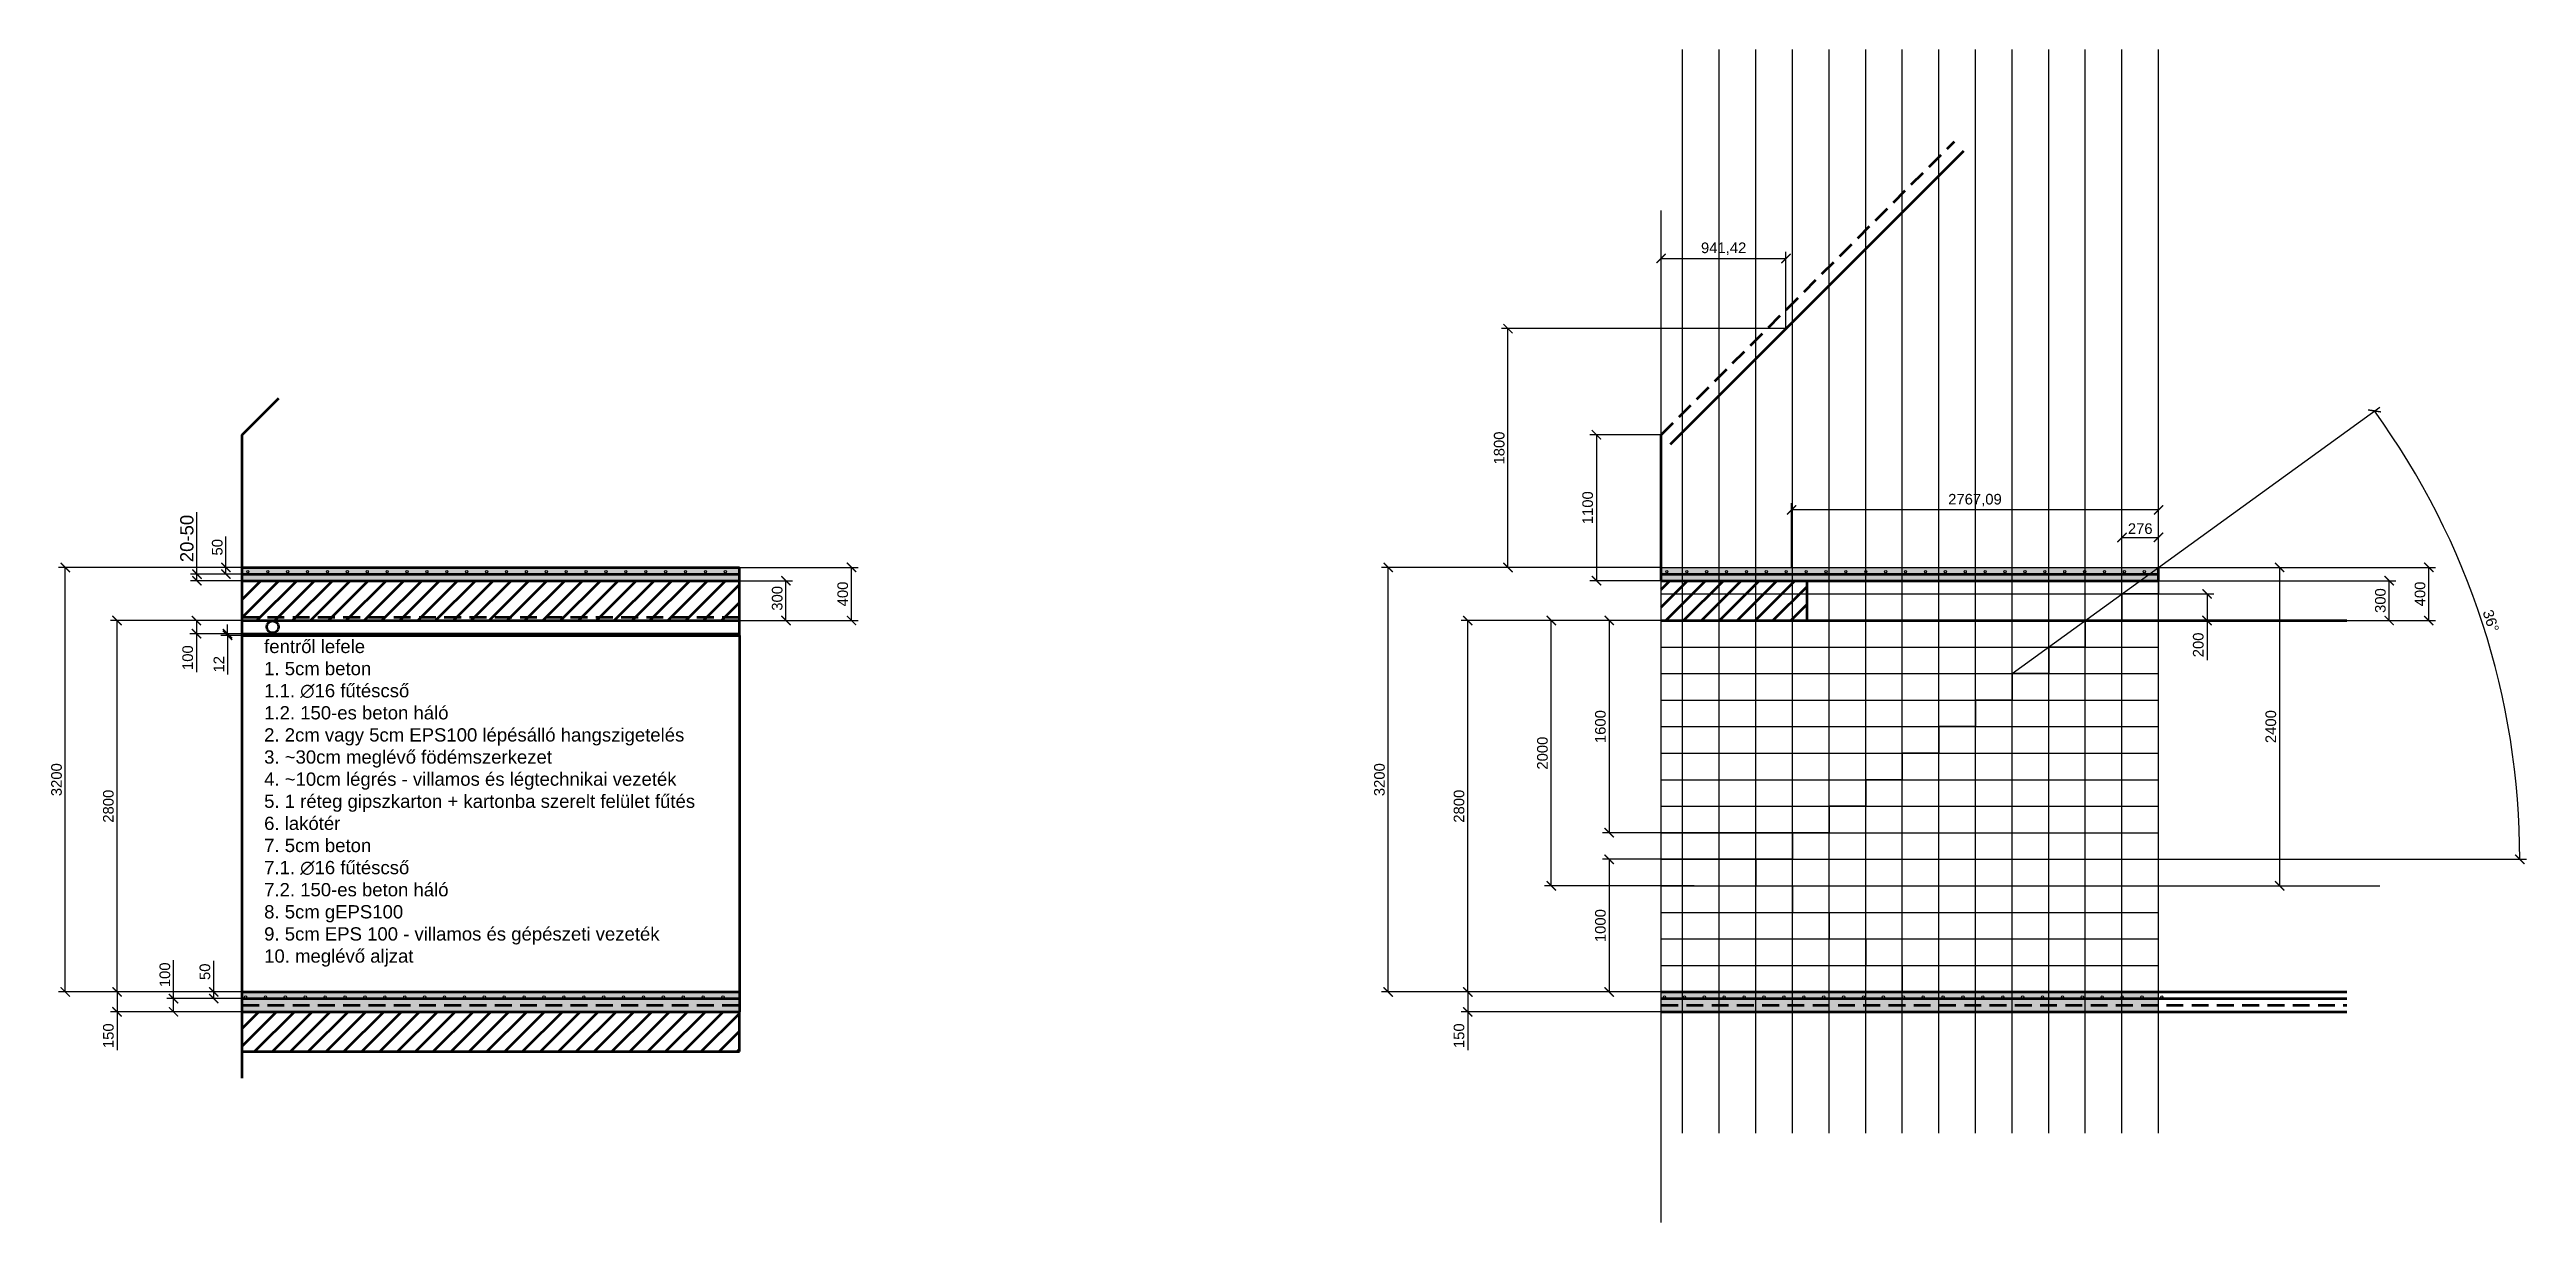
# Model space of a CAD drawing. Header units: metres. Extents: x -98677 to 89321, y -16450 to 242692.
# Drawn here: x -32595 to -13919, y 23431 to 32273 of the extents above; entities that cross this region are included whole.
import ezdxf

# ---------------------------------------------------------------- set-up
doc = ezdxf.new("R2010")
doc.units = ezdxf.units.M
doc.header["$LTSCALE"] = 0.001
doc.linetypes.add('DASHED', pattern=[19.05, 12.7, -6.35])
for name, color, linetype in [('fűtés', 8, 'Continuous'), ('Méret', 7, 'Continuous'), ('szerk', 70, 'Continuous')]:
    doc.layers.add(name, color=color, linetype=linetype)
doc.layers.add('külső fal', color=7, linetype='Continuous', lineweight=50)
doc.layers.add('szekrény', color=251, linetype='Continuous', lineweight=25)
doc.styles.add('dada', font='arial.ttf', dxfattribs={"height": 80})
doc.styles.get("Standard").update_dxf_attribs({"font": 'arial.ttf'})
doc.dimstyles.new('kicsi folyamatos', dxfattribs={"dimscale": 100, "dimtxt": 1, "dimasz": 0.7, "dimexe": 0.5, "dimexo": 0, "dimgap": 0.25, "dimtad": 1, "dimtxsty": 'dada', "dimblk1": 'ARCHTICK', "dimblk2": 'ARCHTICK', "dimsah": 1, "dimcen": 2.5, "dimadec": 0, "dimazin": 0, "dimtfac": 1, "dimtmove": 0, "dimatfit": 3, "dimldrblk": 'ARCHTICK', "dimfxl": 1, "dimarcsym": 0})
pattern_1 = [(30, (5601.3, 5601), (-4e-12, 95.25), [31.75, -63.5]), (150, (5601.3, 5601), (-82.48892, -47.625), [31.75, -63.5]), (270, (5601.3, 5601), (82.48892, -47.625), [31.75, -63.5]), (30, (5656.29, 5601), (-4e-12, 95.25), [31.75, -63.5]), (150, (5656.29, 5601), (-82.48892, -47.625), [31.75, -63.5]), (270, (5656.29, 5601), (82.48892, -47.625), [31.75, -63.5])]
pattern_2 = [(0, (5601.299, 5601.004), (7.9375, 15.875), [0, -15.875])]
pattern_3 = [(30, (-5097.78, 5601), (-4e-12, 95.25), [31.75, -63.5]), (150, (-5097.78, 5601), (-82.48892, -47.625), [31.75, -63.5]), (270, (-5097.78, 5601), (82.48892, -47.625), [31.75, -63.5]), (30, (-5042.78, 5601), (-4e-12, 95.25), [31.75, -63.5]), (150, (-5042.78, 5601), (-82.48892, -47.625), [31.75, -63.5]), (270, (-5042.78, 5601), (82.48892, -47.625), [31.75, -63.5])]
pattern_4 = [(0, (-5097.777, 5601.004), (7.9375, 15.875), [0, -15.875])]
pattern_5 = [(45, (5601.3, 5601), (-67.35192, 67.35192), [])]

msp = doc.modelspace()

# ---------------------------------------------------------------- texts
at = {"layer": 'Méret', "ltscale": 10000, "insert": (-30976.662, 27823.6), "char_height": 100, "width": 3894.80864, "attachment_point": 1, "style": 'dada'}
msp.add_mtext('fentről lefele\\P1. 5cm beton\\P1.1. ∅16 fűtéscső\\P1.2. 150-es beton háló\\P2. 2cm vagy 5cm EPS100 lépésálló hangszigetelés\\P3. ~30cm meglévő födémszerkezet\\P4. ~10cm légrés - villamos és légtechnikai vezeték\\P5. 1 réteg gipszkarton + kartonba szerelt felület fűtés\\P6. lakótér\\P{\\fArial|b0|i0|c0|p34;7. 5cm beton\\P7.1. ∅16 fűtéscső\\P7.2. 150-es beton háló\\P8. 5cm gEPS100\\P9. 5cm EPS 100 - villamos és gépészeti vezeték \\P10. meglévő aljzat}', dxfattribs=at)

# ---------------------------------------------------------------- blocks, each defined once
blk = doc.blocks.new('_ArchTick')
at = {"color": 0, "linetype": 'ByBlock', "const_width": 0.15}
blk.add_lwpolyline([(-0.5, -0.5), (0.5, 0.5)], dxfattribs=at)
blk = doc.blocks.new('*D23')
at = {"layer": 'Defpoints', "color": 0, "ltscale": 10000}
for p in [(-20443, 29369), (-20931, 28269), (-20443, 28269)]:
    blk.add_point(p, dxfattribs=at)
at = {"layer": 'Méret', "color": 0, "lineweight": -2, "ltscale": 10000}
for p, q in [((-20443, 29369), (-20981, 29369)), ((-20931, 29369), (-20931, 28269)), ((-20443, 28269), (-20981, 28269))]:
    blk.add_line(p, q, dxfattribs=at)
at = {"layer": 'Méret', "color": 0, "lineweight": -2, "ltscale": 10000, "xscale": 70, "yscale": 70, "zscale": 70}
for p, rotation in [((-20931, 29369), 90), ((-20931, 28269), 270)]:
    blk.add_blockref('_ArchTick', p, dxfattribs=dict(at, rotation=rotation))
at = {"layer": 'Méret', "color": 0, "ltscale": 10000, "insert": (-20997, 28819), "char_height": 80, "attachment_point": 5, "rotation": 90, "style": 'dada'}
blk.add_mtext('1100', dxfattribs=at)
blk = doc.blocks.new('*D24')
at = {"layer": 'Defpoints', "color": 0, "ltscale": 10000}
for p in [(-21598, 30169), (-19502, 30169), (-20443, 28369)]:
    blk.add_point(p, dxfattribs=at)
at = {"layer": 'Méret', "color": 0, "lineweight": -2, "ltscale": 10000}
for p, q in [((-19502, 30169), (-21648, 30169)), ((-21598, 28369), (-21598, 30169)), ((-20443, 28369), (-21648, 28369))]:
    blk.add_line(p, q, dxfattribs=at)
at = {"layer": 'Méret', "color": 0, "lineweight": -2, "ltscale": 10000, "xscale": 70, "yscale": 70, "zscale": 70}
for p, rotation in [((-21598, 30169), 90), ((-21598, 28369), 270)]:
    blk.add_blockref('_ArchTick', p, dxfattribs=dict(at, rotation=rotation))
at = {"layer": 'Méret', "color": 0, "ltscale": 10000, "insert": (-21664, 29269), "char_height": 80, "attachment_point": 5, "rotation": 90, "style": 'dada'}
blk.add_mtext('1800', dxfattribs=at)
blk = doc.blocks.new('*D26')
at = {"layer": 'Defpoints', "color": 0, "ltscale": 10000}
for p in [(-16693, 28595), (-16693, 28060), (-16969, 27969)]:
    blk.add_point(p, dxfattribs=at)
at = {"layer": 'Méret', "color": 0, "lineweight": -2, "ltscale": 10000}
for p, q in [((-16969, 27969), (-16969, 28645)), ((-16969, 28595), (-16693, 28595)), ((-16693, 28060), (-16693, 28645))]:
    blk.add_line(p, q, dxfattribs=at)
at = {"layer": 'Méret', "color": 0, "lineweight": -2, "ltscale": 10000, "xscale": 70, "yscale": 70, "zscale": 70, "rotation": 180}
blk.add_blockref('_ArchTick', (-16969, 28595), dxfattribs=at)
at = {"layer": 'Méret', "color": 0, "lineweight": -2, "ltscale": 10000, "xscale": 70, "yscale": 70, "zscale": 70}
blk.add_blockref('_ArchTick', (-16693, 28595), dxfattribs=at)
at = {"layer": 'Méret', "color": 0, "ltscale": 10000, "insert": (-16831, 28661), "char_height": 80, "attachment_point": 5, "style": 'dada'}
blk.add_mtext('276', dxfattribs=at)
blk = doc.blocks.new('*D27')
at = {"layer": 'Defpoints', "color": 0, "ltscale": 10000}
for p in [(-21901, 27969), (-20443, 27969), (-20443, 25169)]:
    blk.add_point(p, dxfattribs=at)
at = {"layer": 'Méret', "color": 0, "lineweight": -2, "ltscale": 10000}
for p, q in [((-20443, 27969), (-21951, 27969)), ((-21901, 25169), (-21901, 27969)), ((-20443, 25169), (-21951, 25169))]:
    blk.add_line(p, q, dxfattribs=at)
at = {"layer": 'Méret', "color": 0, "lineweight": -2, "ltscale": 10000, "xscale": 70, "yscale": 70, "zscale": 70}
for p, rotation in [((-21901, 27969), 90), ((-21901, 25169), 270)]:
    blk.add_blockref('_ArchTick', p, dxfattribs=dict(at, rotation=rotation))
at = {"layer": 'Méret', "color": 0, "ltscale": 10000, "insert": (-21967, 26569), "char_height": 80, "attachment_point": 5, "rotation": 90, "style": 'dada'}
blk.add_mtext('2800', dxfattribs=at)
blk = doc.blocks.new('*D30')
at = {"layer": 'Defpoints', "color": 0, "ltscale": 10000}
for p in [(-21272, 27969), (-20443, 27969), (-20193, 25969)]:
    blk.add_point(p, dxfattribs=at)
at = {"layer": 'Méret', "color": 0, "lineweight": -2, "ltscale": 10000}
for p, q in [((-20443, 27969), (-21322, 27969)), ((-21272, 25969), (-21272, 27969)), ((-20193, 25969), (-21322, 25969))]:
    blk.add_line(p, q, dxfattribs=at)
at = {"layer": 'Méret', "color": 0, "lineweight": -2, "ltscale": 10000, "xscale": 70, "yscale": 70, "zscale": 70}
for p, rotation in [((-21272, 27969), 90), ((-21272, 25969), 270)]:
    blk.add_blockref('_ArchTick', p, dxfattribs=dict(at, rotation=rotation))
at = {"layer": 'Méret', "color": 0, "ltscale": 10000, "insert": (-21338, 26969), "char_height": 80, "attachment_point": 5, "rotation": 90, "style": 'dada'}
blk.add_mtext('2000', dxfattribs=at)
blk = doc.blocks.new('*D41')
at = {"layer": 'Defpoints', "color": 0, "ltscale": 10000}
for p in [(-16693, 28269), (-14954, 28269), (-15273, 27969)]:
    blk.add_point(p, dxfattribs=at)
at = {"layer": 'Méret', "color": 0, "lineweight": -2, "ltscale": 10000}
for p, q in [((-16693, 28269), (-14904, 28269)), ((-14954, 27969), (-14954, 28269)), ((-15273, 27969), (-14904, 27969))]:
    blk.add_line(p, q, dxfattribs=at)
at = {"layer": 'Méret', "color": 0, "lineweight": -2, "ltscale": 10000, "xscale": 70, "yscale": 70, "zscale": 70}
for p, rotation in [((-14954, 28269), 90), ((-14954, 27969), 270)]:
    blk.add_blockref('_ArchTick', p, dxfattribs=dict(at, rotation=rotation))
at = {"layer": 'Méret', "color": 0, "ltscale": 10000, "insert": (-15020, 28119), "char_height": 80, "attachment_point": 5, "rotation": 90, "style": 'dada'}
blk.add_mtext('300', dxfattribs=at)
blk = doc.blocks.new('*D42')
at = {"layer": 'Defpoints', "color": 0, "ltscale": 10000}
for p in [(-20443, 25169), (-21901, 25019), (-20443, 25019)]:
    blk.add_point(p, dxfattribs=at)
at = {"layer": 'Méret', "color": 0, "lineweight": -2, "ltscale": 10000}
for p, q in [((-20443, 25169), (-21951, 25169)), ((-21901, 25169), (-21901, 25019)), ((-20443, 25019), (-21951, 25019)), ((-21901, 25019), (-21901, 24730))]:
    blk.add_line(p, q, dxfattribs=at)
at = {"layer": 'Méret', "color": 0, "lineweight": -2, "ltscale": 10000, "xscale": 70, "yscale": 70, "zscale": 70}
for p, rotation in [((-21901, 25169), 90), ((-21901, 25019), 270)]:
    blk.add_blockref('_ArchTick', p, dxfattribs=dict(at, rotation=rotation))
at = {"layer": 'Méret', "color": 0, "ltscale": 10000, "insert": (-21967, 24839), "char_height": 80, "attachment_point": 5, "rotation": 90, "style": 'dada'}
blk.add_mtext('150', dxfattribs=at)
blk = doc.blocks.new('*D75')
at = {"layer": 'Defpoints', "color": 0, "ltscale": 10000}
for p in [(-16693, 28369), (-14655, 28369), (-16693, 27969)]:
    blk.add_point(p, dxfattribs=at)
at = {"layer": 'Méret', "color": 0, "lineweight": -2, "ltscale": 10000}
for p, q in [((-16693, 28369), (-14605, 28369)), ((-14655, 27969), (-14655, 28369)), ((-16693, 27969), (-14605, 27969))]:
    blk.add_line(p, q, dxfattribs=at)
at = {"layer": 'Méret', "color": 0, "lineweight": -2, "ltscale": 10000, "xscale": 70, "yscale": 70, "zscale": 70}
for p, rotation in [((-14655, 28369), 90), ((-14655, 27969), 270)]:
    blk.add_blockref('_ArchTick', p, dxfattribs=dict(at, rotation=rotation))
at = {"layer": 'Méret', "color": 0, "ltscale": 10000, "insert": (-14721, 28169), "char_height": 80, "attachment_point": 5, "rotation": 90, "style": 'dada'}
blk.add_mtext('400', dxfattribs=at)
blk = doc.blocks.new('*D76')
at = {"layer": 'Defpoints', "color": 0, "ltscale": 10000}
for p in [(-16045, 28369), (-15964, 25969), (-15780, 25969)]:
    blk.add_point(p, dxfattribs=at)
at = {"layer": 'Méret', "color": 0, "lineweight": -2, "ltscale": 10000}
for p, q in [((-16045, 28369), (-15730, 28369)), ((-15780, 28369), (-15780, 25969)), ((-15964, 25969), (-15730, 25969))]:
    blk.add_line(p, q, dxfattribs=at)
at = {"layer": 'Méret', "color": 0, "lineweight": -2, "ltscale": 10000, "xscale": 70, "yscale": 70, "zscale": 70}
for p, rotation in [((-15780, 28369), 90), ((-15780, 25969), 270)]:
    blk.add_blockref('_ArchTick', p, dxfattribs=dict(at, rotation=rotation))
at = {"layer": 'Méret', "color": 0, "ltscale": 10000, "insert": (-15846, 27169), "char_height": 80, "attachment_point": 5, "rotation": 90, "style": 'dada'}
blk.add_mtext('2400', dxfattribs=at)
blk = doc.blocks.new('*D77')
at = {"layer": 'Defpoints', "color": 0, "ltscale": 10000}
for p in [(-19460, 28803), (-19460, 28369), (-16693, 28369)]:
    blk.add_point(p, dxfattribs=at)
at = {"layer": 'Méret', "color": 0, "lineweight": -2, "ltscale": 10000}
for p, q in [((-19460, 28369), (-19460, 28853)), ((-16693, 28803), (-19460, 28803)), ((-16693, 28369), (-16693, 28853))]:
    blk.add_line(p, q, dxfattribs=at)
at = {"layer": 'Méret', "color": 0, "lineweight": -2, "ltscale": 10000, "xscale": 70, "yscale": 70, "zscale": 70, "rotation": 180}
blk.add_blockref('_ArchTick', (-19460, 28803), dxfattribs=at)
at = {"layer": 'Méret', "color": 0, "lineweight": -2, "ltscale": 10000, "xscale": 70, "yscale": 70, "zscale": 70}
blk.add_blockref('_ArchTick', (-16693, 28803), dxfattribs=at)
at = {"layer": 'Méret', "color": 0, "ltscale": 10000, "insert": (-18077, 28876), "char_height": 80, "attachment_point": 5, "style": 'dada'}
blk.add_mtext('2767,09', dxfattribs=at)
blk = doc.blocks.new('*D78')
at = {"layer": 'Defpoints', "color": 0, "ltscale": 10000}
for p in [(-16775, 28169), (-17057, 27969), (-16327, 27969)]:
    blk.add_point(p, dxfattribs=at)
at = {"layer": 'Méret', "color": 0, "lineweight": -2, "ltscale": 10000}
for p, q in [((-16775, 28169), (-16277, 28169)), ((-16327, 28169), (-16327, 27969)), ((-17057, 27969), (-16277, 27969)), ((-16327, 27969), (-16327, 27671))]:
    blk.add_line(p, q, dxfattribs=at)
at = {"layer": 'Méret', "color": 0, "lineweight": -2, "ltscale": 10000, "xscale": 70, "yscale": 70, "zscale": 70}
for p, rotation in [((-16327, 28169), 90), ((-16327, 27969), 270)]:
    blk.add_blockref('_ArchTick', p, dxfattribs=dict(at, rotation=rotation))
at = {"layer": 'Méret', "color": 0, "ltscale": 10000, "insert": (-16393, 27785), "char_height": 80, "attachment_point": 5, "rotation": 90, "style": 'dada'}
blk.add_mtext('200', dxfattribs=at)
blk = doc.blocks.new('*D79')
at = {"layer": 'Defpoints', "color": 0, "ltscale": 10000}
for p in [(-19460, 26169), (-20835, 25169), (-20336, 25169)]:
    blk.add_point(p, dxfattribs=at)
at = {"layer": 'Méret', "color": 0, "lineweight": -2, "ltscale": 10000}
for p, q in [((-19460, 26169), (-20885, 26169)), ((-20835, 26169), (-20835, 25169)), ((-20336, 25169), (-20885, 25169))]:
    blk.add_line(p, q, dxfattribs=at)
at = {"layer": 'Méret', "color": 0, "lineweight": -2, "ltscale": 10000, "xscale": 70, "yscale": 70, "zscale": 70}
for p, rotation in [((-20835, 26169), 90), ((-20835, 25169), 270)]:
    blk.add_blockref('_ArchTick', p, dxfattribs=dict(at, rotation=rotation))
at = {"layer": 'Méret', "color": 0, "ltscale": 10000, "insert": (-20901, 25669), "char_height": 80, "attachment_point": 5, "rotation": 90, "style": 'dada'}
blk.add_mtext('1000', dxfattribs=at)
blk = doc.blocks.new('*D80')
at = {"layer": 'Defpoints', "color": 0, "ltscale": 10000}
for p in [(-22501, 28369), (-20443, 28369), (-20443, 25169)]:
    blk.add_point(p, dxfattribs=at)
at = {"layer": 'Méret', "color": 0, "lineweight": -2, "ltscale": 10000}
for p, q in [((-20443, 28369), (-22551, 28369)), ((-22501, 25169), (-22501, 28369)), ((-20443, 25169), (-22551, 25169))]:
    blk.add_line(p, q, dxfattribs=at)
at = {"layer": 'Méret', "color": 0, "lineweight": -2, "ltscale": 10000, "xscale": 70, "yscale": 70, "zscale": 70}
for p, rotation in [((-22501, 28369), 90), ((-22501, 25169), 270)]:
    blk.add_blockref('_ArchTick', p, dxfattribs=dict(at, rotation=rotation))
at = {"layer": 'Méret', "color": 0, "ltscale": 10000, "insert": (-22567, 26769), "char_height": 80, "attachment_point": 5, "rotation": 90, "style": 'dada'}
blk.add_mtext('3200', dxfattribs=at)
blk = doc.blocks.new('*D81')
at = {"layer": 'Defpoints', "color": 0, "ltscale": 10000}
for p in [(-17797, 27569), (-14057, 27174), (-20443, 26169), (-19729, 26169), (-16693, 26169)]:
    blk.add_point(p, dxfattribs=at)
at = {"layer": 'szerk', "color": 0, "lineweight": -2, "ltscale": 10000}
for p, q in [((-17797, 27569), (-15024, 29578)), ((-16693, 26169), (-13919, 26169))]:
    blk.add_line(p, q, dxfattribs=at)
blk.add_arc((-19729, 26169), 5760, 0, 35.9285, dxfattribs=at)
at = {"layer": 'szerk', "color": 0, "lineweight": -2, "ltscale": 10000, "xscale": 70, "yscale": 70, "zscale": 70}
for p, rotation in [((-15065, 29549), 125.9285024228229), ((-13969, 26169), 270)]:
    blk.add_blockref('_ArchTick', p, dxfattribs=dict(at, rotation=rotation))
at = {"layer": 'szerk', "color": 0, "ltscale": 10000, "insert": (-14187, 27966), "char_height": 80, "attachment_point": 5, "rotation": 287.9643, "style": 'dada'}
blk.add_mtext('36%%d', dxfattribs=at)
blk = doc.blocks.new('*D82')
at = {"layer": 'Defpoints', "color": 0, "ltscale": 10000}
for p in [(-19502, 30698), (-20443, 30169), (-19502, 30169)]:
    blk.add_point(p, dxfattribs=at)
at = {"layer": 'Méret', "color": 0, "lineweight": -2, "ltscale": 10000}
for p, q in [((-20443, 30169), (-20443, 30748)), ((-20443, 30698), (-19502, 30698)), ((-19502, 30169), (-19502, 30748))]:
    blk.add_line(p, q, dxfattribs=at)
at = {"layer": 'Méret', "color": 0, "lineweight": -2, "ltscale": 10000, "xscale": 70, "yscale": 70, "zscale": 70, "rotation": 180}
blk.add_blockref('_ArchTick', (-20443, 30698), dxfattribs=at)
at = {"layer": 'Méret', "color": 0, "lineweight": -2, "ltscale": 10000, "xscale": 70, "yscale": 70, "zscale": 70}
blk.add_blockref('_ArchTick', (-19502, 30698), dxfattribs=at)
at = {"layer": 'Méret', "color": 0, "ltscale": 10000, "insert": (-19972, 30771), "char_height": 80, "attachment_point": 5, "style": 'dada'}
blk.add_mtext('941,42', dxfattribs=at)
blk = doc.blocks.new('*D83')
at = {"layer": 'Defpoints', "color": 0, "ltscale": 10000}
for p in [(-32086, 27969), (-31142, 27969), (-31142, 25169)]:
    blk.add_point(p, dxfattribs=at)
at = {"layer": 'Méret', "color": 0, "lineweight": -2, "ltscale": 10000}
for p, q in [((-31142, 27969), (-32136, 27969)), ((-32086, 25169), (-32086, 27969)), ((-31142, 25169), (-32136, 25169))]:
    blk.add_line(p, q, dxfattribs=at)
at = {"layer": 'Méret', "color": 0, "lineweight": -2, "ltscale": 10000, "xscale": 70, "yscale": 70, "zscale": 70}
for p, rotation in [((-32086, 27969), 90), ((-32086, 25169), 270)]:
    blk.add_blockref('_ArchTick', p, dxfattribs=dict(at, rotation=rotation))
at = {"layer": 'Méret', "color": 0, "ltscale": 10000, "insert": (-32151, 26569), "char_height": 80, "attachment_point": 5, "rotation": 90, "style": 'dada'}
blk.add_mtext('2800', dxfattribs=at)
blk = doc.blocks.new('*D84')
at = {"layer": 'Defpoints', "color": 0, "ltscale": 10000}
for p in [(-27392, 28269), (-27042, 28269), (-27392, 27969)]:
    blk.add_point(p, dxfattribs=at)
at = {"layer": 'Méret', "color": 0, "lineweight": -2, "ltscale": 10000}
for p, q in [((-27392, 28269), (-26992, 28269)), ((-27042, 27969), (-27042, 28269)), ((-27392, 27969), (-26992, 27969))]:
    blk.add_line(p, q, dxfattribs=at)
at = {"layer": 'Méret', "color": 0, "lineweight": -2, "ltscale": 10000, "xscale": 70, "yscale": 70, "zscale": 70}
for p, rotation in [((-27042, 28269), 90), ((-27042, 27969), 270)]:
    blk.add_blockref('_ArchTick', p, dxfattribs=dict(at, rotation=rotation))
at = {"layer": 'Méret', "color": 0, "ltscale": 10000, "insert": (-27108, 28136), "char_height": 80, "attachment_point": 5, "rotation": 90, "style": 'dada'}
blk.add_mtext('300', dxfattribs=at)
blk = doc.blocks.new('*D85')
at = {"layer": 'Defpoints', "color": 0, "ltscale": 10000}
for p in [(-31142, 25169), (-32086, 25019), (-31142, 25019)]:
    blk.add_point(p, dxfattribs=at)
at = {"layer": 'Méret', "color": 0, "lineweight": -2, "ltscale": 10000}
for p, q in [((-31142, 25169), (-32136, 25169)), ((-32086, 25169), (-32086, 25019)), ((-31142, 25019), (-32136, 25019)), ((-32086, 25019), (-32086, 24730))]:
    blk.add_line(p, q, dxfattribs=at)
at = {"layer": 'Méret', "color": 0, "lineweight": -2, "ltscale": 10000, "xscale": 70, "yscale": 70, "zscale": 70}
for p, rotation in [((-32086, 25169), 90), ((-32086, 25019), 270)]:
    blk.add_blockref('_ArchTick', p, dxfattribs=dict(at, rotation=rotation))
at = {"layer": 'Méret', "color": 0, "ltscale": 10000, "insert": (-32151, 24839), "char_height": 80, "attachment_point": 5, "rotation": 90, "style": 'dada'}
blk.add_mtext('150', dxfattribs=at)
blk = doc.blocks.new('*D86')
at = {"layer": 'Defpoints', "color": 0, "ltscale": 10000}
for p in [(-27392, 28369), (-26548, 28369), (-27392, 27969)]:
    blk.add_point(p, dxfattribs=at)
at = {"layer": 'Méret', "color": 0, "lineweight": -2, "ltscale": 10000}
for p, q in [((-27392, 28369), (-26498, 28369)), ((-26548, 27969), (-26548, 28369)), ((-27392, 27969), (-26498, 27969))]:
    blk.add_line(p, q, dxfattribs=at)
at = {"layer": 'Méret', "color": 0, "lineweight": -2, "ltscale": 10000, "xscale": 70, "yscale": 70, "zscale": 70}
for p, rotation in [((-26548, 28369), 90), ((-26548, 27969), 270)]:
    blk.add_blockref('_ArchTick', p, dxfattribs=dict(at, rotation=rotation))
at = {"layer": 'Méret', "color": 0, "ltscale": 10000, "insert": (-26614, 28169), "char_height": 80, "attachment_point": 5, "rotation": 90, "style": 'dada'}
blk.add_mtext('400', dxfattribs=at)
blk = doc.blocks.new('*D87')
at = {"layer": 'Defpoints', "color": 0, "ltscale": 10000}
for p in [(-32476, 28369), (-31142, 28369), (-31142, 25169)]:
    blk.add_point(p, dxfattribs=at)
at = {"layer": 'Méret', "color": 0, "lineweight": -2, "ltscale": 10000}
for p, q in [((-31142, 28369), (-32526, 28369)), ((-32476, 25169), (-32476, 28369)), ((-31142, 25169), (-32526, 25169))]:
    blk.add_line(p, q, dxfattribs=at)
at = {"layer": 'Méret', "color": 0, "lineweight": -2, "ltscale": 10000, "xscale": 70, "yscale": 70, "zscale": 70}
for p, rotation in [((-32476, 28369), 90), ((-32476, 25169), 270)]:
    blk.add_blockref('_ArchTick', p, dxfattribs=dict(at, rotation=rotation))
at = {"layer": 'Méret', "color": 0, "ltscale": 10000, "insert": (-32542, 26769), "char_height": 80, "attachment_point": 5, "rotation": 90, "style": 'dada'}
blk.add_mtext('3200', dxfattribs=at)
blk = doc.blocks.new('*D88')
at = {"layer": 'Defpoints', "color": 0, "ltscale": 10000}
for p in [(-31660, 25119), (-31142, 25119), (-31142, 25019)]:
    blk.add_point(p, dxfattribs=at)
at = {"layer": 'Méret', "color": 0, "lineweight": -2, "ltscale": 10000}
for p, q in [((-31660, 25119), (-31660, 25408)), ((-31142, 25119), (-31710, 25119)), ((-31660, 25019), (-31660, 25119)), ((-31142, 25019), (-31710, 25019))]:
    blk.add_line(p, q, dxfattribs=at)
at = {"layer": 'Méret', "color": 0, "lineweight": -2, "ltscale": 10000, "xscale": 70, "yscale": 70, "zscale": 70}
for p, rotation in [((-31660, 25119), 90), ((-31660, 25019), 270)]:
    blk.add_blockref('_ArchTick', p, dxfattribs=dict(at, rotation=rotation))
at = {"layer": 'Méret', "color": 0, "ltscale": 10000, "insert": (-31725, 25298), "char_height": 80, "attachment_point": 5, "rotation": 90, "style": 'dada'}
blk.add_mtext('100', dxfattribs=at)
blk = doc.blocks.new('*D89')
at = {"layer": 'Defpoints', "color": 0, "ltscale": 10000}
for p in [(-31357, 25169), (-31142, 25169), (-31142, 25119)]:
    blk.add_point(p, dxfattribs=at)
at = {"layer": 'Méret', "color": 0, "lineweight": -2, "ltscale": 10000}
for p, q in [((-31357, 25169), (-31357, 25403)), ((-31142, 25169), (-31407, 25169)), ((-31142, 25119), (-31407, 25119)), ((-31357, 25119), (-31357, 25169))]:
    blk.add_line(p, q, dxfattribs=at)
at = {"layer": 'Méret', "color": 0, "lineweight": -2, "ltscale": 10000, "xscale": 70, "yscale": 70, "zscale": 70}
for p, rotation in [((-31357, 25169), 90), ((-31357, 25119), 270)]:
    blk.add_blockref('_ArchTick', p, dxfattribs=dict(at, rotation=rotation))
at = {"layer": 'Méret', "color": 0, "ltscale": 10000, "insert": (-31423, 25321), "char_height": 80, "attachment_point": 5, "rotation": 90, "style": 'dada'}
blk.add_mtext('50', dxfattribs=at)
blk = doc.blocks.new('*D90')
at = {"layer": 'Defpoints', "color": 0, "ltscale": 10000}
for p in [(-31483, 28319), (-31142, 28319), (-31142, 28269)]:
    blk.add_point(p, dxfattribs=at)
at = {"layer": 'Méret', "color": 0, "lineweight": -2, "ltscale": 10000}
for p, q in [((-31483, 28319), (-31483, 28785)), ((-31142, 28319), (-31533, 28319)), ((-31142, 28269), (-31533, 28269)), ((-31483, 28269), (-31483, 28319))]:
    blk.add_line(p, q, dxfattribs=at)
at = {"layer": 'Méret', "color": 0, "lineweight": -2, "ltscale": 10000, "xscale": 70, "yscale": 70, "zscale": 70}
for p, rotation in [((-31483, 28319), 90), ((-31483, 28269), 270)]:
    blk.add_blockref('_ArchTick', p, dxfattribs=dict(at, rotation=rotation))
at = {"layer": 'Méret', "color": 0, "ltscale": 10000, "insert": (-31559, 28587), "char_height": 100, "attachment_point": 5, "rotation": 90}
blk.add_mtext('20-50', dxfattribs=at)
blk = doc.blocks.new('*D91')
at = {"layer": 'Defpoints', "color": 0, "ltscale": 10000}
for p in [(-31265, 28369), (-31142, 28369), (-31142, 28319)]:
    blk.add_point(p, dxfattribs=at)
at = {"layer": 'Méret', "color": 0, "lineweight": -2, "ltscale": 10000}
for p, q in [((-31265, 28369), (-31265, 28603)), ((-31142, 28369), (-31315, 28369)), ((-31142, 28319), (-31315, 28319)), ((-31265, 28319), (-31265, 28369))]:
    blk.add_line(p, q, dxfattribs=at)
at = {"layer": 'Méret', "color": 0, "lineweight": -2, "ltscale": 10000, "xscale": 70, "yscale": 70, "zscale": 70}
for p, rotation in [((-31265, 28369), 90), ((-31265, 28319), 270)]:
    blk.add_blockref('_ArchTick', p, dxfattribs=dict(at, rotation=rotation))
at = {"layer": 'Méret', "color": 0, "ltscale": 10000, "insert": (-31330, 28521), "char_height": 80, "attachment_point": 5, "rotation": 90, "style": 'dada'}
blk.add_mtext('50', dxfattribs=at)
blk = doc.blocks.new('*D92')
at = {"layer": 'Defpoints', "color": 0, "ltscale": 10000}
for p in [(-31487, 27869), (-31142, 27969), (-31142, 27869)]:
    blk.add_point(p, dxfattribs=at)
at = {"layer": 'Méret', "color": 0, "lineweight": -2, "ltscale": 10000}
for p, q in [((-31142, 27969), (-31537, 27969)), ((-31142, 27869), (-31537, 27869)), ((-31487, 27969), (-31487, 27869)), ((-31487, 27869), (-31487, 27580))]:
    blk.add_line(p, q, dxfattribs=at)
at = {"layer": 'Méret', "color": 0, "lineweight": -2, "ltscale": 10000, "xscale": 70, "yscale": 70, "zscale": 70}
for p, rotation in [((-31487, 27969), 90), ((-31487, 27869), 270)]:
    blk.add_blockref('_ArchTick', p, dxfattribs=dict(at, rotation=rotation))
at = {"layer": 'Méret', "color": 0, "ltscale": 10000, "insert": (-31553, 27689), "char_height": 80, "attachment_point": 5, "rotation": 90, "style": 'dada'}
blk.add_mtext('100', dxfattribs=at)
blk = doc.blocks.new('*D93')
at = {"layer": 'Defpoints', "color": 0, "ltscale": 10000}
for p in [(-31253, 27857), (-31142, 27869), (-31142, 27857)]:
    blk.add_point(p, dxfattribs=at)
at = {"layer": 'Méret', "color": 0, "lineweight": -2, "ltscale": 10000}
for p, q in [((-31142, 27869), (-31303, 27869)), ((-31142, 27857), (-31303, 27857)), ((-31253, 27869), (-31253, 27939)), ((-31253, 27869), (-31253, 27857)), ((-31253, 27857), (-31253, 27561))]:
    blk.add_line(p, q, dxfattribs=at)
at = {"layer": 'Méret', "color": 0, "lineweight": -2, "ltscale": 10000, "xscale": 70, "yscale": 70, "zscale": 70}
for p, rotation in [((-31253, 27869), 270), ((-31253, 27857), 90)]:
    blk.add_blockref('_ArchTick', p, dxfattribs=dict(at, rotation=rotation))
at = {"layer": 'Méret', "color": 0, "ltscale": 10000, "insert": (-31318, 27639), "char_height": 80, "attachment_point": 5, "rotation": 90, "style": 'dada'}
blk.add_mtext('12', dxfattribs=at)
blk = doc.blocks.new('*D94')
at = {"layer": 'Defpoints', "color": 0, "ltscale": 10000}
for p in [(-19343, 27969), (-20835, 26369), (-19315, 26369)]:
    blk.add_point(p, dxfattribs=at)
at = {"layer": 'Méret', "color": 0, "lineweight": -2, "ltscale": 10000}
for p, q in [((-19343, 27969), (-20885, 27969)), ((-20835, 27969), (-20835, 26369)), ((-19315, 26369), (-20885, 26369))]:
    blk.add_line(p, q, dxfattribs=at)
at = {"layer": 'Méret', "color": 0, "lineweight": -2, "ltscale": 10000, "xscale": 70, "yscale": 70, "zscale": 70}
for p, rotation in [((-20835, 27969), 90), ((-20835, 26369), 270)]:
    blk.add_blockref('_ArchTick', p, dxfattribs=dict(at, rotation=rotation))
at = {"layer": 'Méret', "color": 0, "ltscale": 10000, "insert": (-20901, 27169), "char_height": 80, "attachment_point": 5, "rotation": 90, "style": 'dada'}
blk.add_mtext('1600', dxfattribs=at)

# ---------------------------------------------------------------- dimensions: what is measured, and where the dimension line sits
at = {"layer": 'Méret', "ltscale": 10000}
dim = msp.add_linear_dim(base=(-19501.685, 30698.316), p1=(-20443.107, 30168.892), p2=(-19501.685, 30168.892), dimstyle='kicsi folyamatos', dxfattribs=at)
dim.commit()
dim.dimension.update_dxf_attribs({"geometry": '*D82', "text_midpoint": (-19972.396, 30771.392)})
for base, p1, p2, picture, middle in [((-21598.275, 30168.892), (-20443.107, 28368.892), (-19501.685, 30168.892), '*D24', (-21664.12, 29268.892)), ((-20931.022, 28268.892), (-20443.107, 29368.892), (-20443.107, 28268.892), '*D23', (-20996.868, 28818.892)), ((-26548.381, 28368.892), (-27392.182, 27968.892), (-27392.182, 28368.892), '*D86', (-26614.227, 28168.892)), ((-14655.042, 28368.892), (-16693.107, 27968.892), (-16693.107, 28368.892), '*D75', (-14720.888, 28168.892)), ((-15779.937, 25968.892), (-16044.812, 28368.892), (-15964.198, 25968.892), '*D76', (-15845.783, 27168.892)), ((-16326.88, 27968.892), (-16774.778, 28168.892), (-17057.068, 27968.892), '*D78', (-16392.725, 27784.969)), ((-14954.276, 28268.892), (-15273.196, 27968.892), (-16693.107, 28268.892), '*D41', (-15020.149, 28118.892)), ((-32085.536, 27968.892), (-31142.182, 25168.892), (-31142.182, 27968.892), '*D83', (-32151.382, 26568.892)), ((-21901.172, 27968.892), (-20443.107, 25168.892), (-20443.107, 27968.892), '*D27', (-21967.017, 26568.892)), ((-21272.255, 27968.892), (-20193.107, 25968.892), (-20443.107, 27968.892), '*D30', (-21338.101, 26968.892)), ((-32085.536, 25018.892), (-31142.182, 25168.892), (-31142.182, 25018.892), '*D85', (-32151.382, 24839.417)), ((-21901.172, 25018.892), (-20443.107, 25168.892), (-20443.107, 25018.892), '*D42', (-21967.017, 24839.417))]:
    dim = msp.add_linear_dim(base=base, p1=p1, p2=p2, angle=90, dimstyle='kicsi folyamatos', override={"dimblk1": 'ArchTick', "dimblk2": 'ArchTick'}, dxfattribs=at)
    dim.commit()
    dim.dimension.update_dxf_attribs({"geometry": picture, "text_midpoint": middle})
dim = msp.add_linear_dim(base=(-31482.782, 28318.892), p1=(-31142.182, 28268.892), p2=(-31142.182, 28318.892), angle=90, text='20-<>', dimstyle='kicsi folyamatos', override={"dimtxsty": 'Standard'}, dxfattribs=at)
dim.commit()
dim.dimension.update_dxf_attribs({"geometry": '*D90', "text_midpoint": (-31558.84, 28587.152)})
for base, p1, p2, picture, middle in [((-19460.198, 28803.281), (-16693.107, 28368.892), (-19460.198, 28368.892), '*D77', (-18076.652, 28876.358)), ((-16693.107, 28595.282), (-16969.107, 27968.892), (-16693.107, 28059.877), '*D26', (-16831.107, 28661.128))]:
    dim = msp.add_linear_dim(base=base, p1=p1, p2=p2, dimstyle='kicsi folyamatos', override={"dimblk1": 'ArchTick', "dimblk2": 'ArchTick'}, dxfattribs=at)
    dim.commit()
    dim.dimension.update_dxf_attribs({"geometry": picture, "text_midpoint": middle})
for base, p1, p2, picture, middle in [((-31264.563, 28368.892), (-31142.182, 28318.892), (-31142.182, 28368.892), '*D91', (-31330.409, 28521.054)), ((-32476.438, 28368.892), (-31142.182, 25168.892), (-31142.182, 28368.892), '*D87', (-32542.311, 26768.892)), ((-22500.883, 28368.892), (-20443.107, 25168.892), (-20443.107, 28368.892), '*D80', (-22566.756, 26768.892)), ((-31486.826, 27868.892), (-31142.182, 27968.892), (-31142.182, 27868.892), '*D92', (-31552.671, 27689.417)), ((-31252.91, 27856.892), (-31142.182, 27868.892), (-31142.182, 27856.892), '*D93', (-31318.073, 27638.767)), ((-20834.8, 26368.892), (-19343.107, 27968.892), (-19315.107, 26368.892), '*D94', (-20900.646, 27168.892)), ((-20834.8, 25168.892), (-19460.198, 26168.892), (-20335.712, 25168.892), '*D79', (-20900.646, 25668.892)), ((-31659.505, 25118.892), (-31142.182, 25018.892), (-31142.182, 25118.892), '*D88', (-31725.351, 25298.366)), ((-31357.234, 25168.892), (-31142.182, 25118.892), (-31142.182, 25168.892), '*D89', (-31423.08, 25321.054))]:
    dim = msp.add_linear_dim(base=base, p1=p1, p2=p2, angle=90, dimstyle='kicsi folyamatos', dxfattribs=at)
    dim.commit()
    dim.dimension.update_dxf_attribs({"geometry": picture, "text_midpoint": middle})
dim = msp.add_linear_dim(base=(-27042.487, 28268.892), p1=(-27392.182, 27968.892), p2=(-27392.182, 28268.892), angle=90, dimstyle='kicsi folyamatos', override={"dimblk1": 'ArchTick', "dimblk2": 'ArchTick'}, dxfattribs=at)
dim.commit()
dim.dimension.update_dxf_attribs({"geometry": '*D84', "text_midpoint": (-27042.487, 28135.892), "dimtype": 160})
at = {"layer": 'szerk', "ltscale": 10000}
dim = msp.add_angular_dim_2l(base=(-14057.043, 27173.775), line1=((-19729.107, 26168.892), (-17797.107, 27568.892)), line2=((-20443.107, 26168.892), (-16693.107, 26168.892)), dimstyle='kicsi folyamatos', dxfattribs=at)
dim.commit()
dim.dimension.update_dxf_attribs({"geometry": '*D81', "text_midpoint": (-14186.878, 27965.848)})

# ---------------------------------------------------------------- hatches: boundary and pattern name
at = {"layer": 'fűtés', "ltscale": 10000}
h = msp.add_hatch(dxfattribs=at)
h.set_pattern_fill('DOTS', color=256, scale=10, style=0)
h.set_pattern_definition(pattern_4)
h.paths.add_polyline_path([(-31142.182, 28318.892), (-27392.182, 28318.892), (-27392.182, 28368.892), (-31142.182, 28368.892)])
h.paths.add_polyline_path([(-27791.239, 28337.188, 1), (-27807.239, 28337.188, 1)], flags=16)
h.paths.add_polyline_path([(-29441.239, 28337.188, 1), (-29457.239, 28337.188, 1)], flags=16)
h.paths.add_polyline_path([(-31091.239, 28337.188, 1), (-31107.239, 28337.188, 1)], flags=16)
h.paths.add_polyline_path([(-28091.239, 28337.188, 1), (-28107.239, 28337.188, 1)], flags=16)
h.paths.add_polyline_path([(-30041.239, 28337.188, 1), (-30057.239, 28337.188, 1)], flags=16)
h.paths.add_polyline_path([(-29891.239, 28337.188, 1), (-29907.239, 28337.188, 1)], flags=16)
h.paths.add_polyline_path([(-29741.239, 28337.188, 1), (-29757.239, 28337.188, 1)], flags=16)
h.paths.add_polyline_path([(-28391.239, 28337.188, 1), (-28407.239, 28337.188, 1)], flags=16)
h.paths.add_polyline_path([(-28241.239, 28337.188, 1), (-28257.239, 28337.188, 1)], flags=16)
h.paths.add_polyline_path([(-29591.239, 28337.188, 1), (-29607.239, 28337.188, 1)], flags=16)
h.paths.add_polyline_path([(-30941.239, 28337.188, 1), (-30957.239, 28337.188, 1)], flags=16)
h.paths.add_polyline_path([(-30791.239, 28337.188, 1), (-30807.239, 28337.188, 1)], flags=16)
h.paths.add_polyline_path([(-30641.239, 28337.188, 1), (-30657.239, 28337.188, 1)], flags=16)
h.paths.add_polyline_path([(-30341.239, 28337.188, 1), (-30357.239, 28337.188, 1)], flags=16)
h.paths.add_polyline_path([(-29291.239, 28337.188, 1), (-29307.239, 28337.188, 1)], flags=16)
h.paths.add_polyline_path([(-28991.239, 28337.188, 1), (-29007.239, 28337.188, 1)], flags=16)
h.paths.add_polyline_path([(-28541.239, 28337.188, 1), (-28557.239, 28337.188, 1)], flags=16)
h.paths.add_polyline_path([(-30491.239, 28337.188, 1), (-30507.239, 28337.188, 1)], flags=16)
h.paths.add_polyline_path([(-30191.239, 28337.188, 1), (-30207.239, 28337.188, 1)], flags=16)
h.paths.add_polyline_path([(-28841.239, 28337.188, 1), (-28857.239, 28337.188, 1)], flags=16)
h.paths.add_polyline_path([(-27641.239, 28337.188, 1), (-27657.239, 28337.188, 1)], flags=16)
h.paths.add_polyline_path([(-28691.239, 28337.188, 1), (-28707.239, 28337.188, 1)], flags=16)
h.paths.add_polyline_path([(-27941.239, 28337.188, 1), (-27957.239, 28337.188, 1)], flags=16)
h.paths.add_polyline_path([(-27491.239, 28337.188, 1), (-27507.239, 28337.188, 1)], flags=16)
h.paths.add_polyline_path([(-29141.239, 28337.188, 1), (-29157.239, 28337.188, 1)], flags=16)
h = msp.add_hatch(dxfattribs=at)
h.set_pattern_fill('TES36', color=256, scale=10, style=0)
h.set_pattern_definition(pattern_3)
h.paths.add_polyline_path([(-31142.182, 28268.892), (-30042.182, 28268.892), (-27392.182, 28268.892), (-27392.182, 28318.892), (-31142.182, 28318.892)])
h = msp.add_hatch(dxfattribs=at)
h.set_pattern_fill('DOTS', color=256, scale=10, style=0)
h.set_pattern_definition(pattern_2)
h.paths.add_polyline_path([(-20443.107, 28318.892), (-16693.107, 28318.892), (-16693.107, 28368.892), (-20443.107, 28368.892)])
h.paths.add_polyline_path([(-17092.163, 28337.188, 1), (-17108.163, 28337.188, 1)], flags=16)
h.paths.add_polyline_path([(-18742.163, 28337.188, 1), (-18758.163, 28337.188, 1)], flags=16)
h.paths.add_polyline_path([(-20392.163, 28337.188, 1), (-20408.163, 28337.188, 1)], flags=16)
h.paths.add_polyline_path([(-17392.163, 28337.188, 1), (-17408.163, 28337.188, 1)], flags=16)
h.paths.add_polyline_path([(-19342.163, 28337.188, 1), (-19358.163, 28337.188, 1)], flags=16)
h.paths.add_polyline_path([(-19192.163, 28337.188, 1), (-19208.163, 28337.188, 1)], flags=16)
h.paths.add_polyline_path([(-19042.163, 28337.188, 1), (-19058.163, 28337.188, 1)], flags=16)
h.paths.add_polyline_path([(-17692.163, 28337.188, 1), (-17708.163, 28337.188, 1)], flags=16)
h.paths.add_polyline_path([(-17542.163, 28337.188, 1), (-17558.163, 28337.188, 1)], flags=16)
h.paths.add_polyline_path([(-18892.163, 28337.188, 1), (-18908.163, 28337.188, 1)], flags=16)
h.paths.add_polyline_path([(-20242.163, 28337.188, 1), (-20258.163, 28337.188, 1)], flags=16)
h.paths.add_polyline_path([(-20092.163, 28337.188, 1), (-20108.163, 28337.188, 1)], flags=16)
h.paths.add_polyline_path([(-19942.163, 28337.188, 1), (-19958.163, 28337.188, 1)], flags=16)
h.paths.add_polyline_path([(-19642.163, 28337.188, 1), (-19658.163, 28337.188, 1)], flags=16)
h.paths.add_polyline_path([(-18592.163, 28337.188, 1), (-18608.163, 28337.188, 1)], flags=16)
h.paths.add_polyline_path([(-18292.163, 28337.188, 1), (-18308.163, 28337.188, 1)], flags=16)
h.paths.add_polyline_path([(-17842.163, 28337.188, 1), (-17858.163, 28337.188, 1)], flags=16)
h.paths.add_polyline_path([(-19792.163, 28337.188, 1), (-19808.163, 28337.188, 1)], flags=16)
h.paths.add_polyline_path([(-19492.163, 28337.188, 1), (-19508.163, 28337.188, 1)], flags=16)
h.paths.add_polyline_path([(-18142.163, 28337.188, 1), (-18158.163, 28337.188, 1)], flags=16)
h.paths.add_polyline_path([(-16942.163, 28337.188, 1), (-16958.163, 28337.188, 1)], flags=16)
h.paths.add_polyline_path([(-17992.163, 28337.188, 1), (-18008.163, 28337.188, 1)], flags=16)
h.paths.add_polyline_path([(-17242.163, 28337.188, 1), (-17258.163, 28337.188, 1)], flags=16)
h.paths.add_polyline_path([(-16792.163, 28337.188, 1), (-16808.163, 28337.188, 1)], flags=16)
h.paths.add_polyline_path([(-18442.163, 28337.188, 1), (-18458.163, 28337.188, 1)], flags=16)
h = msp.add_hatch(dxfattribs=at)
h.set_pattern_fill('TES36', color=256, scale=10, style=0)
h.set_pattern_definition(pattern_1)
h.paths.add_polyline_path([(-20443.107, 28268.892), (-19343.107, 28268.892), (-16693.107, 28268.892), (-16693.107, 28318.892), (-20443.107, 28318.892)])
h = msp.add_hatch(dxfattribs=at)
h.set_pattern_fill('DOTS', color=256, scale=10, style=0)
h.set_pattern_definition(pattern_4)
h.paths.add_polyline_path([(-31142.182, 25118.892), (-31142.182, 25168.892), (-27392.182, 25168.892), (-27392.182, 25118.892)])
h.paths.add_polyline_path([(-30058.547, 25131.042, 1), (-30074.547, 25131.042, 1)], flags=16)
h.paths.add_polyline_path([(-28108.547, 25131.042, 1), (-28124.547, 25131.042, 1)], flags=16)
h.paths.add_polyline_path([(-30958.547, 25131.042, 1), (-30974.547, 25131.042, 1)], flags=16)
h.paths.add_polyline_path([(-27958.547, 25131.042, 1), (-27974.547, 25131.042, 1)], flags=16)
h.paths.add_polyline_path([(-30208.547, 25131.042, 1), (-30224.547, 25131.042, 1)], flags=16)
h.paths.add_polyline_path([(-30358.547, 25131.042, 1), (-30374.547, 25131.042, 1)], flags=16)
h.paths.add_polyline_path([(-30508.547, 25131.042, 1), (-30524.547, 25131.042, 1)], flags=16)
h.paths.add_polyline_path([(-30658.547, 25131.042, 1), (-30674.547, 25131.042, 1)], flags=16)
h.paths.add_polyline_path([(-28858.547, 25131.042, 1), (-28874.547, 25131.042, 1)], flags=16)
h.paths.add_polyline_path([(-31108.547, 25131.042, 1), (-31124.547, 25131.042, 1)], flags=16)
h.paths.add_polyline_path([(-29908.547, 25131.042, 1), (-29924.547, 25131.042, 1)], flags=16)
h.paths.add_polyline_path([(-29758.547, 25131.042, 1), (-29774.547, 25131.042, 1)], flags=16)
h.paths.add_polyline_path([(-28558.547, 25131.042, 1), (-28574.547, 25131.042, 1)], flags=16)
h.paths.add_polyline_path([(-29608.547, 25131.042, 1), (-29624.547, 25131.042, 1)], flags=16)
h.paths.add_polyline_path([(-28408.547, 25131.042, 1), (-28424.547, 25131.042, 1)], flags=16)
h.paths.add_polyline_path([(-28708.547, 25131.042, 1), (-28724.547, 25131.042, 1)], flags=16)
h.paths.add_polyline_path([(-30808.547, 25131.042, 1), (-30824.547, 25131.042, 1)], flags=16)
h.paths.add_polyline_path([(-29458.547, 25131.042, 1), (-29474.547, 25131.042, 1)], flags=16)
h.paths.add_polyline_path([(-29158.547, 25131.042, 1), (-29174.547, 25131.042, 1)], flags=16)
h.paths.add_polyline_path([(-29008.547, 25131.042, 1), (-29024.547, 25131.042, 1)], flags=16)
h.paths.add_polyline_path([(-28258.547, 25131.042, 1), (-28274.547, 25131.042, 1)], flags=16)
h.paths.add_polyline_path([(-27508.547, 25131.042, 1), (-27524.547, 25131.042, 1)], flags=16)
h.paths.add_polyline_path([(-27808.547, 25131.042, 1), (-27824.547, 25131.042, 1)], flags=16)
h.paths.add_polyline_path([(-29308.547, 25131.042, 1), (-29324.547, 25131.042, 1)], flags=16)
h.paths.add_polyline_path([(-27658.547, 25131.042, 1), (-27674.547, 25131.042, 1)], flags=16)
h = msp.add_hatch(dxfattribs=at)
h.set_pattern_fill('TES36', color=256, scale=10, style=0)
h.set_pattern_definition(pattern_3)
h.paths.add_polyline_path([(-31142.182, 25068.892), (-27392.182, 25068.892), (-27392.182, 25118.892), (-31142.182, 25118.892)])
h.paths.add_polyline_path([(-31142.182, 25018.892), (-27392.182, 25018.892), (-27392.182, 25068.892), (-31142.182, 25068.892)])
h = msp.add_hatch(dxfattribs=at)
h.set_pattern_fill('DOTS', color=256, scale=10, style=0)
h.set_pattern_definition(pattern_2)
h.paths.add_polyline_path([(-20443.107, 25118.892), (-20443.107, 25168.892), (-16693.107, 25168.892), (-16693.107, 25118.892)])
h.paths.add_polyline_path([(-19359.472, 25131.042, 1), (-19375.472, 25131.042, 1)], flags=16)
h.paths.add_polyline_path([(-17409.472, 25131.042, 1), (-17425.472, 25131.042, 1)], flags=16)
h.paths.add_polyline_path([(-20259.472, 25131.042, 1), (-20275.472, 25131.042, 1)], flags=16)
h.paths.add_polyline_path([(-17259.472, 25131.042, 1), (-17275.472, 25131.042, 1)], flags=16)
h.paths.add_polyline_path([(-19509.472, 25131.042, 1), (-19525.472, 25131.042, 1)], flags=16)
h.paths.add_polyline_path([(-19659.472, 25131.042, 1), (-19675.472, 25131.042, 1)], flags=16)
h.paths.add_polyline_path([(-19809.472, 25131.042, 1), (-19825.472, 25131.042, 1)], flags=16)
h.paths.add_polyline_path([(-19959.472, 25131.042, 1), (-19975.472, 25131.042, 1)], flags=16)
h.paths.add_polyline_path([(-18159.472, 25131.042, 1), (-18175.472, 25131.042, 1)], flags=16)
h.paths.add_polyline_path([(-20409.472, 25131.042, 1), (-20425.472, 25131.042, 1)], flags=16)
h.paths.add_polyline_path([(-19209.472, 25131.042, 1), (-19225.472, 25131.042, 1)], flags=16)
h.paths.add_polyline_path([(-19059.472, 25131.042, 1), (-19075.472, 25131.042, 1)], flags=16)
h.paths.add_polyline_path([(-17859.472, 25131.042, 1), (-17875.472, 25131.042, 1)], flags=16)
h.paths.add_polyline_path([(-18909.472, 25131.042, 1), (-18925.472, 25131.042, 1)], flags=16)
h.paths.add_polyline_path([(-17709.472, 25131.042, 1), (-17725.472, 25131.042, 1)], flags=16)
h.paths.add_polyline_path([(-18009.472, 25131.042, 1), (-18025.472, 25131.042, 1)], flags=16)
h.paths.add_polyline_path([(-20109.472, 25131.042, 1), (-20125.472, 25131.042, 1)], flags=16)
h.paths.add_polyline_path([(-18759.472, 25131.042, 1), (-18775.472, 25131.042, 1)], flags=16)
h.paths.add_polyline_path([(-18459.472, 25131.042, 1), (-18475.472, 25131.042, 1)], flags=16)
h.paths.add_polyline_path([(-18309.472, 25131.042, 1), (-18325.472, 25131.042, 1)], flags=16)
h.paths.add_polyline_path([(-17559.472, 25131.042, 1), (-17575.472, 25131.042, 1)], flags=16)
h.paths.add_polyline_path([(-16809.472, 25131.042, 1), (-16825.472, 25131.042, 1)], flags=16)
h.paths.add_polyline_path([(-17109.472, 25131.042, 1), (-17125.472, 25131.042, 1)], flags=16)
h.paths.add_polyline_path([(-18609.472, 25131.042, 1), (-18625.472, 25131.042, 1)], flags=16)
h.paths.add_polyline_path([(-16959.472, 25131.042, 1), (-16975.472, 25131.042, 1)], flags=16)
h = msp.add_hatch(dxfattribs=at)
h.set_pattern_fill('TES36', color=256, scale=10, style=0)
h.set_pattern_definition(pattern_1)
h.paths.add_polyline_path([(-20443.107, 25068.892), (-16693.107, 25068.892), (-16693.107, 25118.892), (-20443.107, 25118.892)])
h.paths.add_polyline_path([(-20443.107, 25018.892), (-16693.107, 25018.892), (-16693.107, 25068.892), (-20443.107, 25068.892)])
at = {"layer": 'külső fal', "ltscale": 10000}
h = msp.add_hatch(dxfattribs=at)
h.set_pattern_fill('ANSI31', color=256, scale=30, style=0)
h.set_pattern_definition(pattern_5)
h.paths.add_polyline_path([(-27392.182, 27968.892), (-27392.182, 28268.892), (-31142.182, 28268.892), (-31142.182, 27968.892)])
h = msp.add_hatch(dxfattribs=at)
h.set_pattern_fill('ANSI31', color=256, scale=30, style=0)
h.set_pattern_definition([(45, (29947.98, 7201.83), (-67.35192, 67.35192), [])])
h.paths.add_polyline_path([(-20414.5, 27968.892), (-20016.387, 28268.892), (-19693.107, 28268.892), (-19693.107, 27968.892)])
h.paths.add_polyline_path([(-20016.387, 28268.892), (-20443.107, 28268.892), (-20443.107, 27968.892), (-20414.5, 27968.892)])
h.paths.add_polyline_path([(-19343.107, 27968.892), (-19343.107, 28268.892), (-19693.107, 28268.892), (-19693.107, 27968.892)])
h = msp.add_hatch(dxfattribs=at)
h.set_pattern_fill('ANSI31', color=256, scale=30, style=0)
h.set_pattern_definition(pattern_5)
h.paths.add_polyline_path([(-27392.182, 24718.892), (-27392.182, 25018.892), (-31142.182, 25018.892), (-31142.182, 24718.892)])

# ---------------------------------------------------------------- linework, layer by layer
at = {"layer": 'fűtés', "ltscale": 10000}
for centre in [(-31099.239, 28337.188), (-30949.239, 28337.188), (-30799.239, 28337.188), (-30649.239, 28337.188), (-30499.239, 28337.188), (-30349.239, 28337.188), (-30199.239, 28337.188), (-30049.239, 28337.188), (-29899.239, 28337.188), (-29749.239, 28337.188), (-29599.239, 28337.188), (-29449.239, 28337.188), (-29299.239, 28337.188), (-29149.239, 28337.188), (-28999.239, 28337.188), (-28849.239, 28337.188), (-28699.239, 28337.188), (-28549.239, 28337.188), (-28399.239, 28337.188), (-28249.239, 28337.188), (-28099.239, 28337.188), (-27949.239, 28337.188), (-27799.239, 28337.188), (-27649.239, 28337.188), (-27499.239, 28337.188), (-20400.163, 28337.188), (-20250.163, 28337.188), (-20100.163, 28337.188), (-19950.163, 28337.188), (-19800.163, 28337.188), (-19650.163, 28337.188), (-19500.163, 28337.188), (-19350.163, 28337.188), (-19200.163, 28337.188), (-19050.163, 28337.188), (-18900.163, 28337.188), (-18750.163, 28337.188), (-18600.163, 28337.188), (-18450.163, 28337.188), (-18300.163, 28337.188), (-18150.163, 28337.188), (-18000.163, 28337.188), (-17850.163, 28337.188), (-17700.163, 28337.188), (-17550.163, 28337.188), (-17400.163, 28337.188), (-17250.163, 28337.188), (-17100.163, 28337.188), (-16950.163, 28337.188), (-16800.163, 28337.188), (-31116.547, 25131.042), (-30966.547, 25131.042), (-30816.547, 25131.042), (-30666.547, 25131.042), (-30516.547, 25131.042), (-30366.547, 25131.042), (-30216.547, 25131.042), (-30066.547, 25131.042), (-29916.547, 25131.042), (-29766.547, 25131.042), (-29616.547, 25131.042), (-29466.547, 25131.042), (-29316.547, 25131.042), (-29166.547, 25131.042), (-29016.547, 25131.042), (-28866.547, 25131.042), (-28716.547, 25131.042), (-28566.547, 25131.042), (-28416.547, 25131.042), (-28266.547, 25131.042), (-28116.547, 25131.042), (-27966.547, 25131.042), (-27816.547, 25131.042), (-27666.547, 25131.042), (-27516.547, 25131.042), (-20417.472, 25131.042), (-20267.472, 25131.042), (-20117.472, 25131.042), (-19967.472, 25131.042), (-19817.472, 25131.042), (-19667.472, 25131.042), (-19517.472, 25131.042), (-19367.472, 25131.042), (-19217.472, 25131.042), (-19067.472, 25131.042), (-18917.472, 25131.042), (-18767.472, 25131.042), (-18617.472, 25131.042), (-18467.472, 25131.042), (-18317.472, 25131.042), (-18167.472, 25131.042), (-18017.472, 25131.042), (-17867.472, 25131.042), (-17717.472, 25131.042), (-17567.472, 25131.042), (-17417.472, 25131.042), (-17267.472, 25131.042), (-17117.472, 25131.042), (-16967.472, 25131.042), (-16817.472, 25131.042), (-16667.472, 25131.042)]:
    msp.add_circle(centre, 8, dxfattribs=at)
at = {"layer": 'külső fal', "linetype": 'DASHED', "ltscale": 10000}
for p, q in [((-20443.107, 29368.892), (-18232.508, 31579.49)), ((-31142.182, 27993.892), (-27392.182, 27993.892)), ((-31142.182, 25068.892), (-27392.182, 25068.892)), ((-20443.107, 25068.892), (-15273.196, 25068.892))]:
    msp.add_line(p, q, dxfattribs=at)
at = {"layer": 'külső fal', "ltscale": 10000}
for p, q in [((-20372.396, 29298.181), (-18161.797, 31508.78)), ((-31142.182, 29368.892), (-30867.036, 29644.037)), ((-31142.182, 24520.092), (-31142.182, 29368.892)), ((-20443.107, 28268.892), (-20443.107, 29368.892)), ((-31142.182, 28268.892), (-31142.182, 29101.086)), ((-31142.182, 28368.892), (-27392.182, 28368.892)), ((-31142.182, 28318.892), (-27392.182, 28318.892)), ((-31142.182, 28268.892), (-27392.182, 28268.892)), ((-31142.182, 28268.892), (-27392.182, 28268.892)), ((-27392.182, 28268.892), (-27392.182, 28368.892)), ((-27392.182, 27968.892), (-27392.182, 28268.892)), ((-20443.107, 28318.892), (-16693.107, 28318.892)), ((-20443.107, 28268.892), (-16693.107, 28268.892)), ((-20443.107, 28268.892), (-16693.107, 28268.892)), ((-19343.107, 27968.892), (-19343.107, 28268.892)), ((-16693.107, 28268.892), (-16693.107, 28368.892)), ((-31142.182, 27968.892), (-27392.182, 27968.892)), ((-31142.182, 27868.892), (-27392.182, 27868.892)), ((-31142.182, 27856.892), (-27392.182, 27856.892)), ((-27392.182, 27868.892), (-27392.182, 27968.892)), ((-27392.182, 27856.892), (-27392.182, 27868.892)), ((-27392.182, 27856.892), (-27392.182, 25018.892)), ((-20443.107, 27968.892), (-15273.196, 27968.892)), ((-31142.182, 25168.892), (-27392.182, 25168.892)), ((-31142.182, 25118.892), (-27392.182, 25118.892)), ((-20443.107, 25168.892), (-15273.196, 25168.892)), ((-20443.107, 25118.892), (-15273.196, 25118.892)), ((-31142.182, 25018.892), (-27392.182, 25018.892)), ((-27392.182, 24718.892), (-27392.182, 25018.892)), ((-20443.107, 25018.892), (-15273.196, 25018.892)), ((-31142.182, 24718.892), (-27392.182, 24718.892))]:
    msp.add_line(p, q, dxfattribs=at)
msp.add_circle((-30912.549, 27920.68), 45, dxfattribs=at)
at = {"layer": 'szekrény', "ltscale": 10000}
for p, q in [((-31142.182, 27968.892), (-31142.182, 28268.892)), ((-20443.107, 27968.892), (-20443.107, 28268.892))]:
    msp.add_line(p, q, dxfattribs=at)
at = {"layer": 'szerk', "ltscale": 10000}
for p, q in [((-20281.107, 24103.246), (-20281.107, 32272.832)), ((-20005.107, 24103.246), (-20005.107, 32272.832)), ((-19729.107, 24103.246), (-19729.107, 32272.832)), ((-19177.107, 24103.246), (-19177.107, 32272.832)), ((-18901.107, 24103.246), (-18901.107, 32272.832)), ((-18625.107, 24103.246), (-18625.107, 32272.832)), ((-18349.107, 24103.246), (-18349.107, 32272.832)), ((-18073.107, 24103.246), (-18073.107, 32272.832)), ((-17797.107, 24103.246), (-17797.107, 32272.832)), ((-17521.107, 24103.246), (-17521.107, 32272.832)), ((-17245.107, 24103.246), (-17245.107, 32272.832)), ((-16969.107, 24103.246), (-16969.107, 32272.832)), ((-31142.182, 28368.892), (-31142.182, 28268.892)), ((-20443.107, 28368.892), (-16693.107, 28368.892)), ((-20443.107, 28368.892), (-20443.107, 28268.892)), ((-20443.107, 28168.892), (-16693.107, 28168.892)), ((-20443.107, 27968.892), (-16693.107, 27968.892)), ((-20443.107, 27768.892), (-16693.107, 27768.892)), ((-20443.107, 27568.892), (-16693.107, 27568.892)), ((-20443.107, 27368.892), (-16693.107, 27368.892)), ((-20443.107, 27168.892), (-16693.107, 27168.892)), ((-20443.107, 26968.892), (-16693.107, 26968.892)), ((-20443.107, 26768.892), (-16693.107, 26768.892)), ((-20443.107, 26568.892), (-16693.107, 26568.892)), ((-20443.107, 26368.892), (-16693.107, 26368.892)), ((-20443.107, 26168.892), (-16693.107, 26168.892)), ((-20443.107, 25968.892), (-16693.107, 25968.892)), ((-20193.107, 25968.892), (-15023.196, 25968.892)), ((-20443.107, 25768.892), (-16693.107, 25768.892)), ((-20443.107, 25568.892), (-16693.107, 25568.892)), ((-20443.107, 25368.892), (-16693.107, 25368.892))]:
    msp.add_line(p, q, dxfattribs=at)
at = {"layer": 'szerk', "color": 1, "ltscale": 10000}
for p, q in [((-19453.107, 24103.246), (-19453.107, 32272.832)), ((-16693.107, 24103.246), (-16693.107, 32272.832)), ((-20443.107, 23431.49), (-20443.107, 31058.902))]:
    msp.add_line(p, q, dxfattribs=at)
msp.add_lwpolyline([(-16693.107, 28368.892), (-16693.107, 28168.892), (-16969.107, 28168.892), (-16969.107, 27968.892), (-17245.107, 27968.892), (-17245.107, 27768.892), (-17521.107, 27768.892), (-17521.107, 27568.892), (-17797.107, 27568.892), (-17797.107, 27368.892), (-18073.107, 27368.892), (-18073.107, 27168.892), (-18349.107, 27168.892), (-18349.107, 26968.892), (-18625.107, 26968.892), (-18625.107, 26768.892), (-18901.107, 26768.892), (-18901.107, 26568.892), (-19177.107, 26568.892), (-19177.107, 26368.892), (-19453.107, 26368.892), (-19453.107, 26168.892), (-19729.107, 26168.892), (-19729.107, 25968.892), (-19453.107, 25968.892), (-19453.107, 25768.892), (-19177.107, 25768.892), (-19177.107, 25568.892), (-18901.107, 25568.892), (-18901.107, 25368.892), (-18625.107, 25368.892), (-18625.107, 25168.892)], dxfattribs=at)

msp.set_redraw_order([(e.dxf.handle, doc.entitydb.next_handle()) for e in msp.query("TEXT MTEXT ATTDEF DIMENSION ARC_DIMENSION")])  # texts and dimensions are drawn at this point

doc.saveas('drawing.dxf')
